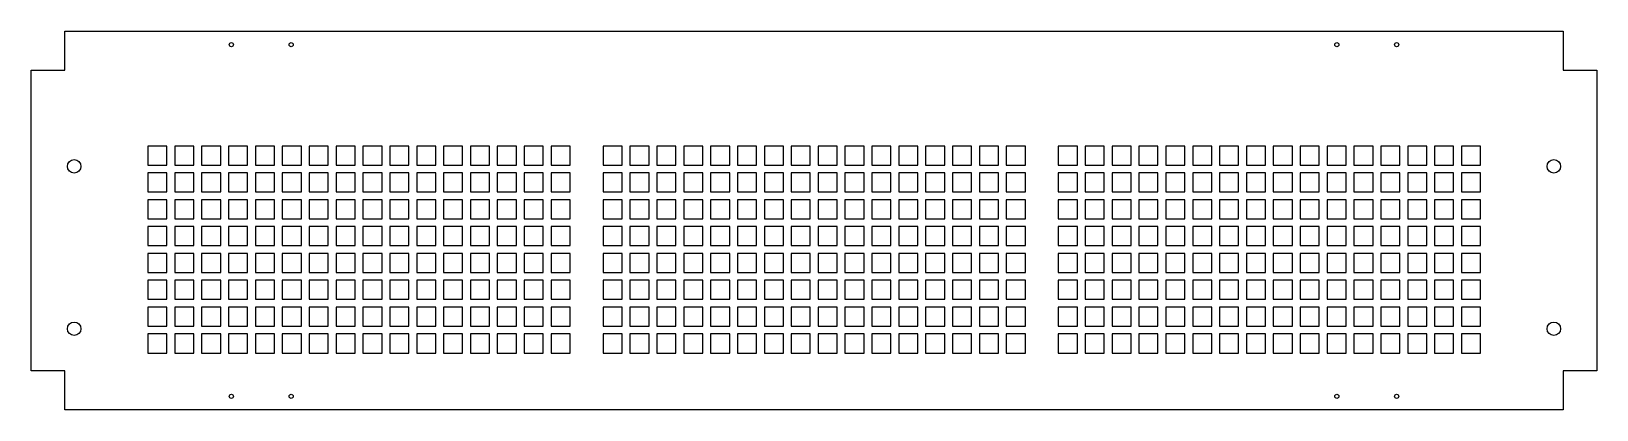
# Model space of a CAD drawing. Header units: inches. Extents: x -18.1 to 18.1, y -4.4 to 4.4.
import ezdxf

# ---------------------------------------------------------------- set-up
doc = ezdxf.new("R2010")
doc.units = ezdxf.units.IN
doc.header["$MEASUREMENT"] = 0

msp = doc.modelspace()

# ---------------------------------------------------------------- linework, layer by layer
at = {"color": 7, "linetype": 'Continuous', "lineweight": 25}
for p, q in [((-17.282, 3.476), (-17.282, 4.369)), ((-17.282, 4.369), (17.282, 4.369)), ((17.282, 4.369), (17.282, 3.476)), ((-18.054, -3.47), (-18.054, 3.47)), ((-18.054, 3.47), (-17.279, 3.47)), ((-17.279, 3.476), (-17.282, 3.476)), ((-17.279, 3.47), (-17.279, 3.476)), ((17.282, 3.476), (17.279, 3.476)), ((17.279, 3.476), (17.279, 3.47)), ((17.279, 3.47), (18.054, 3.47)), ((18.054, 3.47), (18.054, -3.47)), ((-14.925, 1.72), (-15.365, 1.72)), ((-15.365, 1.72), (-15.365, 1.28)), ((-14.925, 1.28), (-14.925, 1.72)), ((-14.305, 1.72), (-14.745, 1.72)), ((-14.745, 1.72), (-14.745, 1.28)), ((-14.305, 1.28), (-14.305, 1.72)), ((-13.685, 1.72), (-14.125, 1.72)), ((-14.125, 1.72), (-14.125, 1.28)), ((-13.685, 1.28), (-13.685, 1.72)), ((-13.065, 1.72), (-13.505, 1.72)), ((-13.505, 1.72), (-13.505, 1.28)), ((-13.065, 1.28), (-13.065, 1.72)), ((-12.445, 1.72), (-12.885, 1.72)), ((-12.885, 1.72), (-12.885, 1.28)), ((-12.445, 1.28), (-12.445, 1.72)), ((-11.825, 1.72), (-12.265, 1.72)), ((-12.265, 1.72), (-12.265, 1.28)), ((-11.825, 1.28), (-11.825, 1.72)), ((-11.205, 1.72), (-11.645, 1.72)), ((-11.645, 1.72), (-11.645, 1.28)), ((-11.205, 1.28), (-11.205, 1.72)), ((-10.585, 1.72), (-11.025, 1.72)), ((-11.025, 1.72), (-11.025, 1.28)), ((-10.585, 1.28), (-10.585, 1.72)), ((-9.965, 1.72), (-10.405, 1.72)), ((-10.405, 1.72), (-10.405, 1.28)), ((-9.965, 1.28), (-9.965, 1.72)), ((-9.345, 1.72), (-9.785, 1.72)), ((-9.785, 1.72), (-9.785, 1.28)), ((-9.345, 1.28), (-9.345, 1.72)), ((-8.725, 1.72), (-9.165, 1.72)), ((-9.165, 1.72), (-9.165, 1.28)), ((-8.725, 1.28), (-8.725, 1.72)), ((-8.105, 1.72), (-8.545, 1.72)), ((-8.545, 1.72), (-8.545, 1.28)), ((-8.105, 1.28), (-8.105, 1.72)), ((-7.485, 1.72), (-7.925, 1.72)), ((-7.925, 1.72), (-7.925, 1.28)), ((-7.485, 1.28), (-7.485, 1.72)), ((-6.865, 1.72), (-7.305, 1.72)), ((-7.305, 1.72), (-7.305, 1.28)), ((-6.865, 1.28), (-6.865, 1.72)), ((-6.245, 1.72), (-6.685, 1.72)), ((-6.685, 1.72), (-6.685, 1.28)), ((-6.245, 1.28), (-6.245, 1.72)), ((-5.625, 1.72), (-6.065, 1.72)), ((-6.065, 1.72), (-6.065, 1.28)), ((-5.625, 1.28), (-5.625, 1.72)), ((-4.425, 1.72), (-4.865, 1.72)), ((-4.865, 1.72), (-4.865, 1.28)), ((-4.425, 1.28), (-4.425, 1.72)), ((-3.805, 1.72), (-4.245, 1.72)), ((-4.245, 1.72), (-4.245, 1.28)), ((-3.805, 1.28), (-3.805, 1.72)), ((-3.185, 1.72), (-3.625, 1.72)), ((-3.625, 1.72), (-3.625, 1.28)), ((-3.185, 1.28), (-3.185, 1.72)), ((-2.565, 1.72), (-3.005, 1.72)), ((-3.005, 1.72), (-3.005, 1.28)), ((-2.565, 1.28), (-2.565, 1.72)), ((-1.945, 1.72), (-2.385, 1.72)), ((-2.385, 1.72), (-2.385, 1.28)), ((-1.945, 1.28), (-1.945, 1.72)), ((-1.325, 1.72), (-1.765, 1.72)), ((-1.765, 1.72), (-1.765, 1.28)), ((-1.325, 1.28), (-1.325, 1.72)), ((-0.705, 1.72), (-1.145, 1.72)), ((-1.145, 1.72), (-1.145, 1.28)), ((-0.705, 1.28), (-0.705, 1.72)), ((-0.085, 1.72), (-0.525, 1.72)), ((-0.525, 1.72), (-0.525, 1.28)), ((-0.085, 1.28), (-0.085, 1.72)), ((0.535, 1.72), (0.095, 1.72)), ((0.095, 1.72), (0.095, 1.28)), ((0.535, 1.28), (0.535, 1.72)), ((1.155, 1.72), (0.715, 1.72)), ((0.715, 1.72), (0.715, 1.28)), ((1.155, 1.28), (1.155, 1.72)), ((1.775, 1.72), (1.335, 1.72)), ((1.335, 1.72), (1.335, 1.28)), ((1.775, 1.28), (1.775, 1.72)), ((2.395, 1.72), (1.955, 1.72)), ((1.955, 1.72), (1.955, 1.28)), ((2.395, 1.28), (2.395, 1.72)), ((3.015, 1.72), (2.575, 1.72)), ((2.575, 1.72), (2.575, 1.28)), ((3.015, 1.28), (3.015, 1.72)), ((3.635, 1.72), (3.195, 1.72)), ((3.195, 1.72), (3.195, 1.28)), ((3.635, 1.28), (3.635, 1.72)), ((4.255, 1.72), (3.815, 1.72)), ((3.815, 1.72), (3.815, 1.28)), ((4.255, 1.28), (4.255, 1.72)), ((4.875, 1.72), (4.435, 1.72)), ((4.435, 1.72), (4.435, 1.28)), ((4.875, 1.28), (4.875, 1.72)), ((6.075, 1.72), (5.635, 1.72)), ((5.635, 1.72), (5.635, 1.28)), ((6.075, 1.28), (6.075, 1.72)), ((6.695, 1.72), (6.255, 1.72)), ((6.255, 1.72), (6.255, 1.28)), ((6.695, 1.28), (6.695, 1.72)), ((7.315, 1.72), (6.875, 1.72)), ((6.875, 1.72), (6.875, 1.28)), ((7.315, 1.28), (7.315, 1.72)), ((7.935, 1.72), (7.495, 1.72)), ((7.495, 1.72), (7.495, 1.28)), ((7.935, 1.28), (7.935, 1.72)), ((8.555, 1.72), (8.115, 1.72)), ((8.115, 1.72), (8.115, 1.28)), ((8.555, 1.28), (8.555, 1.72)), ((9.175, 1.72), (8.735, 1.72)), ((8.735, 1.72), (8.735, 1.28)), ((9.175, 1.28), (9.175, 1.72)), ((9.795, 1.72), (9.355, 1.72)), ((9.355, 1.72), (9.355, 1.28)), ((9.795, 1.28), (9.795, 1.72)), ((10.415, 1.72), (9.975, 1.72)), ((9.975, 1.72), (9.975, 1.28)), ((10.415, 1.28), (10.415, 1.72)), ((11.035, 1.72), (10.595, 1.72)), ((10.595, 1.72), (10.595, 1.28)), ((11.035, 1.28), (11.035, 1.72)), ((11.655, 1.72), (11.215, 1.72)), ((11.215, 1.72), (11.215, 1.28)), ((11.655, 1.28), (11.655, 1.72)), ((12.275, 1.72), (11.835, 1.72)), ((11.835, 1.72), (11.835, 1.28)), ((12.275, 1.28), (12.275, 1.72)), ((12.895, 1.72), (12.455, 1.72)), ((12.455, 1.72), (12.455, 1.28)), ((12.895, 1.28), (12.895, 1.72)), ((13.515, 1.72), (13.075, 1.72)), ((13.075, 1.72), (13.075, 1.28)), ((13.515, 1.28), (13.515, 1.72)), ((14.135, 1.72), (13.695, 1.72)), ((13.695, 1.72), (13.695, 1.28)), ((14.135, 1.28), (14.135, 1.72)), ((14.755, 1.72), (14.315, 1.72)), ((14.315, 1.72), (14.315, 1.28)), ((14.755, 1.28), (14.755, 1.72)), ((15.375, 1.72), (14.935, 1.72)), ((14.935, 1.72), (14.935, 1.28)), ((15.375, 1.28), (15.375, 1.72)), ((-15.365, 1.28), (-14.925, 1.28)), ((-14.925, 1.1), (-15.365, 1.1)), ((-15.365, 1.1), (-15.365, 0.66)), ((-14.925, 0.66), (-14.925, 1.1)), ((-14.745, 1.28), (-14.305, 1.28)), ((-14.305, 1.1), (-14.745, 1.1)), ((-14.745, 1.1), (-14.745, 0.66)), ((-14.305, 0.66), (-14.305, 1.1)), ((-14.125, 1.28), (-13.685, 1.28)), ((-13.685, 1.1), (-14.125, 1.1)), ((-14.125, 1.1), (-14.125, 0.66)), ((-13.685, 0.66), (-13.685, 1.1)), ((-13.505, 1.28), (-13.065, 1.28)), ((-13.065, 1.1), (-13.505, 1.1)), ((-13.505, 1.1), (-13.505, 0.66)), ((-13.065, 0.66), (-13.065, 1.1)), ((-12.885, 1.28), (-12.445, 1.28)), ((-12.445, 1.1), (-12.885, 1.1)), ((-12.885, 1.1), (-12.885, 0.66)), ((-12.445, 0.66), (-12.445, 1.1)), ((-12.265, 1.28), (-11.825, 1.28)), ((-11.825, 1.1), (-12.265, 1.1)), ((-12.265, 1.1), (-12.265, 0.66)), ((-11.825, 0.66), (-11.825, 1.1)), ((-11.645, 1.28), (-11.205, 1.28)), ((-11.205, 1.1), (-11.645, 1.1)), ((-11.645, 1.1), (-11.645, 0.66)), ((-11.205, 0.66), (-11.205, 1.1)), ((-11.025, 1.28), (-10.585, 1.28)), ((-10.585, 1.1), (-11.025, 1.1)), ((-11.025, 1.1), (-11.025, 0.66)), ((-10.585, 0.66), (-10.585, 1.1)), ((-10.405, 1.28), (-9.965, 1.28)), ((-9.965, 1.1), (-10.405, 1.1)), ((-10.405, 1.1), (-10.405, 0.66)), ((-9.965, 0.66), (-9.965, 1.1)), ((-9.785, 1.28), (-9.345, 1.28)), ((-9.345, 1.1), (-9.785, 1.1)), ((-9.785, 1.1), (-9.785, 0.66)), ((-9.345, 0.66), (-9.345, 1.1)), ((-9.165, 1.28), (-8.725, 1.28)), ((-8.725, 1.1), (-9.165, 1.1)), ((-9.165, 1.1), (-9.165, 0.66)), ((-8.725, 0.66), (-8.725, 1.1)), ((-8.545, 1.28), (-8.105, 1.28)), ((-8.105, 1.1), (-8.545, 1.1)), ((-8.545, 1.1), (-8.545, 0.66)), ((-8.105, 0.66), (-8.105, 1.1)), ((-7.925, 1.28), (-7.485, 1.28)), ((-7.485, 1.1), (-7.925, 1.1)), ((-7.925, 1.1), (-7.925, 0.66)), ((-7.485, 0.66), (-7.485, 1.1)), ((-7.305, 1.28), (-6.865, 1.28)), ((-6.865, 1.1), (-7.305, 1.1)), ((-7.305, 1.1), (-7.305, 0.66)), ((-6.865, 0.66), (-6.865, 1.1)), ((-6.685, 1.28), (-6.245, 1.28)), ((-6.245, 1.1), (-6.685, 1.1)), ((-6.685, 1.1), (-6.685, 0.66)), ((-6.245, 0.66), (-6.245, 1.1)), ((-6.065, 1.28), (-5.625, 1.28)), ((-5.625, 1.1), (-6.065, 1.1)), ((-6.065, 1.1), (-6.065, 0.66)), ((-5.625, 0.66), (-5.625, 1.1)), ((-4.865, 1.28), (-4.425, 1.28)), ((-4.425, 1.1), (-4.865, 1.1)), ((-4.865, 1.1), (-4.865, 0.66)), ((-4.425, 0.66), (-4.425, 1.1)), ((-4.245, 1.28), (-3.805, 1.28)), ((-3.805, 1.1), (-4.245, 1.1)), ((-4.245, 1.1), (-4.245, 0.66)), ((-3.805, 0.66), (-3.805, 1.1)), ((-3.625, 1.28), (-3.185, 1.28)), ((-3.185, 1.1), (-3.625, 1.1)), ((-3.625, 1.1), (-3.625, 0.66)), ((-3.185, 0.66), (-3.185, 1.1)), ((-3.005, 1.28), (-2.565, 1.28)), ((-2.565, 1.1), (-3.005, 1.1)), ((-3.005, 1.1), (-3.005, 0.66)), ((-2.565, 0.66), (-2.565, 1.1)), ((-2.385, 1.28), (-1.945, 1.28)), ((-1.945, 1.1), (-2.385, 1.1)), ((-2.385, 1.1), (-2.385, 0.66)), ((-1.945, 0.66), (-1.945, 1.1)), ((-1.765, 1.28), (-1.325, 1.28)), ((-1.325, 1.1), (-1.765, 1.1)), ((-1.765, 1.1), (-1.765, 0.66)), ((-1.325, 0.66), (-1.325, 1.1)), ((-1.145, 1.28), (-0.705, 1.28)), ((-0.705, 1.1), (-1.145, 1.1)), ((-1.145, 1.1), (-1.145, 0.66)), ((-0.705, 0.66), (-0.705, 1.1)), ((-0.525, 1.28), (-0.085, 1.28)), ((-0.085, 1.1), (-0.525, 1.1)), ((-0.525, 1.1), (-0.525, 0.66)), ((-0.085, 0.66), (-0.085, 1.1)), ((0.095, 1.28), (0.535, 1.28)), ((0.535, 1.1), (0.095, 1.1)), ((0.095, 1.1), (0.095, 0.66)), ((0.535, 0.66), (0.535, 1.1)), ((0.715, 1.28), (1.155, 1.28)), ((1.155, 1.1), (0.715, 1.1)), ((0.715, 1.1), (0.715, 0.66)), ((1.155, 0.66), (1.155, 1.1)), ((1.335, 1.28), (1.775, 1.28)), ((1.775, 1.1), (1.335, 1.1)), ((1.335, 1.1), (1.335, 0.66)), ((1.775, 0.66), (1.775, 1.1)), ((1.955, 1.28), (2.395, 1.28)), ((2.395, 1.1), (1.955, 1.1)), ((1.955, 1.1), (1.955, 0.66)), ((2.395, 0.66), (2.395, 1.1)), ((2.575, 1.28), (3.015, 1.28)), ((3.015, 1.1), (2.575, 1.1)), ((2.575, 1.1), (2.575, 0.66)), ((3.015, 0.66), (3.015, 1.1)), ((3.195, 1.28), (3.635, 1.28)), ((3.635, 1.1), (3.195, 1.1)), ((3.195, 1.1), (3.195, 0.66)), ((3.635, 0.66), (3.635, 1.1)), ((3.815, 1.28), (4.255, 1.28)), ((4.255, 1.1), (3.815, 1.1)), ((3.815, 1.1), (3.815, 0.66)), ((4.255, 0.66), (4.255, 1.1)), ((4.435, 1.28), (4.875, 1.28)), ((4.875, 1.1), (4.435, 1.1)), ((4.435, 1.1), (4.435, 0.66)), ((4.875, 0.66), (4.875, 1.1)), ((5.635, 1.28), (6.075, 1.28)), ((6.075, 1.1), (5.635, 1.1)), ((5.635, 1.1), (5.635, 0.66)), ((6.075, 0.66), (6.075, 1.1)), ((6.255, 1.28), (6.695, 1.28)), ((6.695, 1.1), (6.255, 1.1)), ((6.255, 1.1), (6.255, 0.66)), ((6.695, 0.66), (6.695, 1.1)), ((6.875, 1.28), (7.315, 1.28)), ((7.315, 1.1), (6.875, 1.1)), ((6.875, 1.1), (6.875, 0.66)), ((7.315, 0.66), (7.315, 1.1)), ((7.495, 1.28), (7.935, 1.28)), ((7.935, 1.1), (7.495, 1.1)), ((7.495, 1.1), (7.495, 0.66)), ((7.935, 0.66), (7.935, 1.1)), ((8.115, 1.28), (8.555, 1.28)), ((8.555, 1.1), (8.115, 1.1)), ((8.115, 1.1), (8.115, 0.66)), ((8.555, 0.66), (8.555, 1.1)), ((8.735, 1.28), (9.175, 1.28)), ((9.175, 1.1), (8.735, 1.1)), ((8.735, 1.1), (8.735, 0.66)), ((9.175, 0.66), (9.175, 1.1)), ((9.355, 1.28), (9.795, 1.28)), ((9.795, 1.1), (9.355, 1.1)), ((9.355, 1.1), (9.355, 0.66)), ((9.795, 0.66), (9.795, 1.1)), ((9.975, 1.28), (10.415, 1.28)), ((10.415, 1.1), (9.975, 1.1)), ((9.975, 1.1), (9.975, 0.66)), ((10.415, 0.66), (10.415, 1.1)), ((10.595, 1.28), (11.035, 1.28)), ((11.035, 1.1), (10.595, 1.1)), ((10.595, 1.1), (10.595, 0.66)), ((11.035, 0.66), (11.035, 1.1)), ((11.215, 1.28), (11.655, 1.28)), ((11.655, 1.1), (11.215, 1.1)), ((11.215, 1.1), (11.215, 0.66)), ((11.655, 0.66), (11.655, 1.1)), ((11.835, 1.28), (12.275, 1.28)), ((12.275, 1.1), (11.835, 1.1)), ((11.835, 1.1), (11.835, 0.66)), ((12.275, 0.66), (12.275, 1.1)), ((12.455, 1.28), (12.895, 1.28)), ((12.895, 1.1), (12.455, 1.1)), ((12.455, 1.1), (12.455, 0.66)), ((12.895, 0.66), (12.895, 1.1)), ((13.075, 1.28), (13.515, 1.28)), ((13.515, 1.1), (13.075, 1.1)), ((13.075, 1.1), (13.075, 0.66)), ((13.515, 0.66), (13.515, 1.1)), ((13.695, 1.28), (14.135, 1.28)), ((14.135, 1.1), (13.695, 1.1)), ((13.695, 1.1), (13.695, 0.66)), ((14.135, 0.66), (14.135, 1.1)), ((14.315, 1.28), (14.755, 1.28)), ((14.755, 1.1), (14.315, 1.1)), ((14.315, 1.1), (14.315, 0.66)), ((14.755, 0.66), (14.755, 1.1)), ((14.935, 1.28), (15.375, 1.28)), ((15.375, 1.1), (14.935, 1.1)), ((14.935, 1.1), (14.935, 0.66)), ((15.375, 0.66), (15.375, 1.1)), ((-15.365, 0.66), (-14.925, 0.66)), ((-14.925, 0.48), (-15.365, 0.48)), ((-15.365, 0.48), (-15.365, 0.04)), ((-14.925, 0.04), (-14.925, 0.48)), ((-14.745, 0.66), (-14.305, 0.66)), ((-14.305, 0.48), (-14.745, 0.48)), ((-14.745, 0.48), (-14.745, 0.04)), ((-14.305, 0.04), (-14.305, 0.48)), ((-14.125, 0.66), (-13.685, 0.66)), ((-13.685, 0.48), (-14.125, 0.48)), ((-14.125, 0.48), (-14.125, 0.04)), ((-13.685, 0.04), (-13.685, 0.48)), ((-13.505, 0.66), (-13.065, 0.66)), ((-13.065, 0.48), (-13.505, 0.48)), ((-13.505, 0.48), (-13.505, 0.04)), ((-13.065, 0.04), (-13.065, 0.48)), ((-12.885, 0.66), (-12.445, 0.66)), ((-12.445, 0.48), (-12.885, 0.48)), ((-12.885, 0.48), (-12.885, 0.04)), ((-12.445, 0.04), (-12.445, 0.48)), ((-12.265, 0.66), (-11.825, 0.66)), ((-11.825, 0.48), (-12.265, 0.48)), ((-12.265, 0.48), (-12.265, 0.04)), ((-11.825, 0.04), (-11.825, 0.48)), ((-11.645, 0.66), (-11.205, 0.66)), ((-11.205, 0.48), (-11.645, 0.48)), ((-11.645, 0.48), (-11.645, 0.04)), ((-11.205, 0.04), (-11.205, 0.48)), ((-11.025, 0.66), (-10.585, 0.66)), ((-10.585, 0.48), (-11.025, 0.48)), ((-11.025, 0.48), (-11.025, 0.04)), ((-10.585, 0.04), (-10.585, 0.48)), ((-10.405, 0.66), (-9.965, 0.66)), ((-9.965, 0.48), (-10.405, 0.48)), ((-10.405, 0.48), (-10.405, 0.04)), ((-9.965, 0.04), (-9.965, 0.48)), ((-9.785, 0.66), (-9.345, 0.66)), ((-9.345, 0.48), (-9.785, 0.48)), ((-9.785, 0.48), (-9.785, 0.04)), ((-9.345, 0.04), (-9.345, 0.48)), ((-9.165, 0.66), (-8.725, 0.66)), ((-8.725, 0.48), (-9.165, 0.48)), ((-9.165, 0.48), (-9.165, 0.04)), ((-8.725, 0.04), (-8.725, 0.48)), ((-8.545, 0.66), (-8.105, 0.66)), ((-8.105, 0.48), (-8.545, 0.48)), ((-8.545, 0.48), (-8.545, 0.04)), ((-8.105, 0.04), (-8.105, 0.48)), ((-7.925, 0.66), (-7.485, 0.66)), ((-7.485, 0.48), (-7.925, 0.48)), ((-7.925, 0.48), (-7.925, 0.04)), ((-7.485, 0.04), (-7.485, 0.48)), ((-7.305, 0.66), (-6.865, 0.66)), ((-6.865, 0.48), (-7.305, 0.48)), ((-7.305, 0.48), (-7.305, 0.04)), ((-6.865, 0.04), (-6.865, 0.48)), ((-6.685, 0.66), (-6.245, 0.66)), ((-6.245, 0.48), (-6.685, 0.48)), ((-6.685, 0.48), (-6.685, 0.04)), ((-6.245, 0.04), (-6.245, 0.48)), ((-6.065, 0.66), (-5.625, 0.66)), ((-5.625, 0.48), (-6.065, 0.48)), ((-6.065, 0.48), (-6.065, 0.04)), ((-5.625, 0.04), (-5.625, 0.48)), ((-4.865, 0.66), (-4.425, 0.66)), ((-4.425, 0.48), (-4.865, 0.48)), ((-4.865, 0.48), (-4.865, 0.04)), ((-4.425, 0.04), (-4.425, 0.48)), ((-4.245, 0.66), (-3.805, 0.66)), ((-3.805, 0.48), (-4.245, 0.48)), ((-4.245, 0.48), (-4.245, 0.04)), ((-3.805, 0.04), (-3.805, 0.48)), ((-3.625, 0.66), (-3.185, 0.66)), ((-3.185, 0.48), (-3.625, 0.48)), ((-3.625, 0.48), (-3.625, 0.04)), ((-3.185, 0.04), (-3.185, 0.48)), ((-3.005, 0.66), (-2.565, 0.66)), ((-2.565, 0.48), (-3.005, 0.48)), ((-3.005, 0.48), (-3.005, 0.04)), ((-2.565, 0.04), (-2.565, 0.48)), ((-2.385, 0.66), (-1.945, 0.66)), ((-1.945, 0.48), (-2.385, 0.48)), ((-2.385, 0.48), (-2.385, 0.04)), ((-1.945, 0.04), (-1.945, 0.48)), ((-1.765, 0.66), (-1.325, 0.66)), ((-1.325, 0.48), (-1.765, 0.48)), ((-1.765, 0.48), (-1.765, 0.04)), ((-1.325, 0.04), (-1.325, 0.48)), ((-1.145, 0.66), (-0.705, 0.66)), ((-0.705, 0.48), (-1.145, 0.48)), ((-1.145, 0.48), (-1.145, 0.04)), ((-0.705, 0.04), (-0.705, 0.48)), ((-0.525, 0.66), (-0.085, 0.66)), ((-0.085, 0.48), (-0.525, 0.48)), ((-0.525, 0.48), (-0.525, 0.04)), ((-0.085, 0.04), (-0.085, 0.48)), ((0.095, 0.66), (0.535, 0.66)), ((0.535, 0.48), (0.095, 0.48)), ((0.095, 0.48), (0.095, 0.04)), ((0.535, 0.04), (0.535, 0.48)), ((0.715, 0.66), (1.155, 0.66)), ((1.155, 0.48), (0.715, 0.48)), ((0.715, 0.48), (0.715, 0.04)), ((1.155, 0.04), (1.155, 0.48)), ((1.335, 0.66), (1.775, 0.66)), ((1.775, 0.48), (1.335, 0.48)), ((1.335, 0.48), (1.335, 0.04)), ((1.775, 0.04), (1.775, 0.48)), ((1.955, 0.66), (2.395, 0.66)), ((2.395, 0.48), (1.955, 0.48)), ((1.955, 0.48), (1.955, 0.04)), ((2.395, 0.04), (2.395, 0.48)), ((2.575, 0.66), (3.015, 0.66)), ((3.015, 0.48), (2.575, 0.48)), ((2.575, 0.48), (2.575, 0.04)), ((3.015, 0.04), (3.015, 0.48)), ((3.195, 0.66), (3.635, 0.66)), ((3.635, 0.48), (3.195, 0.48)), ((3.195, 0.48), (3.195, 0.04)), ((3.635, 0.04), (3.635, 0.48)), ((3.815, 0.66), (4.255, 0.66)), ((4.255, 0.48), (3.815, 0.48)), ((3.815, 0.48), (3.815, 0.04)), ((4.255, 0.04), (4.255, 0.48)), ((4.435, 0.66), (4.875, 0.66)), ((4.875, 0.48), (4.435, 0.48)), ((4.435, 0.48), (4.435, 0.04)), ((4.875, 0.04), (4.875, 0.48)), ((5.635, 0.66), (6.075, 0.66)), ((6.075, 0.48), (5.635, 0.48)), ((5.635, 0.48), (5.635, 0.04)), ((6.075, 0.04), (6.075, 0.48)), ((6.255, 0.66), (6.695, 0.66)), ((6.695, 0.48), (6.255, 0.48)), ((6.255, 0.48), (6.255, 0.04)), ((6.695, 0.04), (6.695, 0.48)), ((6.875, 0.66), (7.315, 0.66)), ((7.315, 0.48), (6.875, 0.48)), ((6.875, 0.48), (6.875, 0.04)), ((7.315, 0.04), (7.315, 0.48)), ((7.495, 0.66), (7.935, 0.66)), ((7.935, 0.48), (7.495, 0.48)), ((7.495, 0.48), (7.495, 0.04)), ((7.935, 0.04), (7.935, 0.48)), ((8.115, 0.66), (8.555, 0.66)), ((8.555, 0.48), (8.115, 0.48)), ((8.115, 0.48), (8.115, 0.04)), ((8.555, 0.04), (8.555, 0.48)), ((8.735, 0.66), (9.175, 0.66)), ((9.175, 0.48), (8.735, 0.48)), ((8.735, 0.48), (8.735, 0.04)), ((9.175, 0.04), (9.175, 0.48)), ((9.355, 0.66), (9.795, 0.66)), ((9.795, 0.48), (9.355, 0.48)), ((9.355, 0.48), (9.355, 0.04)), ((9.795, 0.04), (9.795, 0.48)), ((9.975, 0.66), (10.415, 0.66)), ((10.415, 0.48), (9.975, 0.48)), ((9.975, 0.48), (9.975, 0.04)), ((10.415, 0.04), (10.415, 0.48)), ((10.595, 0.66), (11.035, 0.66)), ((11.035, 0.48), (10.595, 0.48)), ((10.595, 0.48), (10.595, 0.04)), ((11.035, 0.04), (11.035, 0.48)), ((11.215, 0.66), (11.655, 0.66)), ((11.655, 0.48), (11.215, 0.48)), ((11.215, 0.48), (11.215, 0.04)), ((11.655, 0.04), (11.655, 0.48)), ((11.835, 0.66), (12.275, 0.66)), ((12.275, 0.48), (11.835, 0.48)), ((11.835, 0.48), (11.835, 0.04)), ((12.275, 0.04), (12.275, 0.48)), ((12.455, 0.66), (12.895, 0.66)), ((12.895, 0.48), (12.455, 0.48)), ((12.455, 0.48), (12.455, 0.04)), ((12.895, 0.04), (12.895, 0.48)), ((13.075, 0.66), (13.515, 0.66)), ((13.515, 0.48), (13.075, 0.48)), ((13.075, 0.48), (13.075, 0.04)), ((13.515, 0.04), (13.515, 0.48)), ((13.695, 0.66), (14.135, 0.66)), ((14.135, 0.48), (13.695, 0.48)), ((13.695, 0.48), (13.695, 0.04)), ((14.135, 0.04), (14.135, 0.48)), ((14.315, 0.66), (14.755, 0.66)), ((14.755, 0.48), (14.315, 0.48)), ((14.315, 0.48), (14.315, 0.04)), ((14.755, 0.04), (14.755, 0.48)), ((14.935, 0.66), (15.375, 0.66)), ((15.375, 0.48), (14.935, 0.48)), ((14.935, 0.48), (14.935, 0.04)), ((15.375, 0.04), (15.375, 0.48)), ((-15.365, 0.04), (-14.925, 0.04)), ((-14.745, 0.04), (-14.305, 0.04)), ((-14.125, 0.04), (-13.685, 0.04)), ((-13.505, 0.04), (-13.065, 0.04)), ((-12.885, 0.04), (-12.445, 0.04)), ((-12.265, 0.04), (-11.825, 0.04)), ((-11.645, 0.04), (-11.205, 0.04)), ((-11.025, 0.04), (-10.585, 0.04)), ((-10.405, 0.04), (-9.965, 0.04)), ((-9.785, 0.04), (-9.345, 0.04)), ((-9.165, 0.04), (-8.725, 0.04)), ((-8.545, 0.04), (-8.105, 0.04)), ((-7.925, 0.04), (-7.485, 0.04)), ((-7.305, 0.04), (-6.865, 0.04)), ((-6.685, 0.04), (-6.245, 0.04)), ((-6.065, 0.04), (-5.625, 0.04)), ((-4.865, 0.04), (-4.425, 0.04)), ((-4.245, 0.04), (-3.805, 0.04)), ((-3.625, 0.04), (-3.185, 0.04)), ((-3.005, 0.04), (-2.565, 0.04)), ((-2.385, 0.04), (-1.945, 0.04)), ((-1.765, 0.04), (-1.325, 0.04)), ((-1.145, 0.04), (-0.705, 0.04)), ((-0.525, 0.04), (-0.085, 0.04)), ((0.095, 0.04), (0.535, 0.04)), ((0.715, 0.04), (1.155, 0.04)), ((1.335, 0.04), (1.775, 0.04)), ((1.955, 0.04), (2.395, 0.04)), ((2.575, 0.04), (3.015, 0.04)), ((3.195, 0.04), (3.635, 0.04)), ((3.815, 0.04), (4.255, 0.04)), ((4.435, 0.04), (4.875, 0.04)), ((5.635, 0.04), (6.075, 0.04)), ((6.255, 0.04), (6.695, 0.04)), ((6.875, 0.04), (7.315, 0.04)), ((7.495, 0.04), (7.935, 0.04)), ((8.115, 0.04), (8.555, 0.04)), ((8.735, 0.04), (9.175, 0.04)), ((9.355, 0.04), (9.795, 0.04)), ((9.975, 0.04), (10.415, 0.04)), ((10.595, 0.04), (11.035, 0.04)), ((11.215, 0.04), (11.655, 0.04)), ((11.835, 0.04), (12.275, 0.04)), ((12.455, 0.04), (12.895, 0.04)), ((13.075, 0.04), (13.515, 0.04)), ((13.695, 0.04), (14.135, 0.04)), ((14.315, 0.04), (14.755, 0.04)), ((14.935, 0.04), (15.375, 0.04)), ((-14.925, -0.14), (-15.365, -0.14)), ((-15.365, -0.14), (-15.365, -0.58)), ((-14.925, -0.58), (-14.925, -0.14)), ((-14.305, -0.14), (-14.745, -0.14)), ((-14.745, -0.14), (-14.745, -0.58)), ((-14.305, -0.58), (-14.305, -0.14)), ((-13.685, -0.14), (-14.125, -0.14)), ((-14.125, -0.14), (-14.125, -0.58)), ((-13.685, -0.58), (-13.685, -0.14)), ((-13.065, -0.14), (-13.505, -0.14)), ((-13.505, -0.14), (-13.505, -0.58)), ((-13.065, -0.58), (-13.065, -0.14)), ((-12.445, -0.14), (-12.885, -0.14)), ((-12.885, -0.14), (-12.885, -0.58)), ((-12.445, -0.58), (-12.445, -0.14)), ((-11.825, -0.14), (-12.265, -0.14)), ((-12.265, -0.14), (-12.265, -0.58)), ((-11.825, -0.58), (-11.825, -0.14)), ((-11.205, -0.14), (-11.645, -0.14)), ((-11.645, -0.14), (-11.645, -0.58)), ((-11.205, -0.58), (-11.205, -0.14)), ((-10.585, -0.14), (-11.025, -0.14)), ((-11.025, -0.14), (-11.025, -0.58)), ((-10.585, -0.58), (-10.585, -0.14)), ((-9.965, -0.14), (-10.405, -0.14)), ((-10.405, -0.14), (-10.405, -0.58)), ((-9.965, -0.58), (-9.965, -0.14)), ((-9.345, -0.14), (-9.785, -0.14)), ((-9.785, -0.14), (-9.785, -0.58)), ((-9.345, -0.58), (-9.345, -0.14)), ((-8.725, -0.14), (-9.165, -0.14)), ((-9.165, -0.14), (-9.165, -0.58)), ((-8.725, -0.58), (-8.725, -0.14)), ((-8.105, -0.14), (-8.545, -0.14)), ((-8.545, -0.14), (-8.545, -0.58)), ((-8.105, -0.58), (-8.105, -0.14)), ((-7.485, -0.14), (-7.925, -0.14)), ((-7.925, -0.14), (-7.925, -0.58)), ((-7.485, -0.58), (-7.485, -0.14)), ((-6.865, -0.14), (-7.305, -0.14)), ((-7.305, -0.14), (-7.305, -0.58)), ((-6.865, -0.58), (-6.865, -0.14)), ((-6.245, -0.14), (-6.685, -0.14)), ((-6.685, -0.14), (-6.685, -0.58)), ((-6.245, -0.58), (-6.245, -0.14)), ((-5.625, -0.14), (-6.065, -0.14)), ((-6.065, -0.14), (-6.065, -0.58)), ((-5.625, -0.58), (-5.625, -0.14)), ((-4.425, -0.14), (-4.865, -0.14)), ((-4.865, -0.14), (-4.865, -0.58)), ((-4.425, -0.58), (-4.425, -0.14)), ((-3.805, -0.14), (-4.245, -0.14)), ((-4.245, -0.14), (-4.245, -0.58)), ((-3.805, -0.58), (-3.805, -0.14)), ((-3.185, -0.14), (-3.625, -0.14)), ((-3.625, -0.14), (-3.625, -0.58)), ((-3.185, -0.58), (-3.185, -0.14)), ((-2.565, -0.14), (-3.005, -0.14)), ((-3.005, -0.14), (-3.005, -0.58)), ((-2.565, -0.58), (-2.565, -0.14)), ((-1.945, -0.14), (-2.385, -0.14)), ((-2.385, -0.14), (-2.385, -0.58)), ((-1.945, -0.58), (-1.945, -0.14)), ((-1.325, -0.14), (-1.765, -0.14)), ((-1.765, -0.14), (-1.765, -0.58)), ((-1.325, -0.58), (-1.325, -0.14)), ((-0.705, -0.14), (-1.145, -0.14)), ((-1.145, -0.14), (-1.145, -0.58)), ((-0.705, -0.58), (-0.705, -0.14)), ((-0.085, -0.14), (-0.525, -0.14)), ((-0.525, -0.14), (-0.525, -0.58)), ((-0.085, -0.58), (-0.085, -0.14)), ((0.535, -0.14), (0.095, -0.14)), ((0.095, -0.14), (0.095, -0.58)), ((0.535, -0.58), (0.535, -0.14)), ((1.155, -0.14), (0.715, -0.14)), ((0.715, -0.14), (0.715, -0.58)), ((1.155, -0.58), (1.155, -0.14)), ((1.775, -0.14), (1.335, -0.14)), ((1.335, -0.14), (1.335, -0.58)), ((1.775, -0.58), (1.775, -0.14)), ((2.395, -0.14), (1.955, -0.14)), ((1.955, -0.14), (1.955, -0.58)), ((2.395, -0.58), (2.395, -0.14)), ((3.015, -0.14), (2.575, -0.14)), ((2.575, -0.14), (2.575, -0.58)), ((3.015, -0.58), (3.015, -0.14)), ((3.635, -0.14), (3.195, -0.14)), ((3.195, -0.14), (3.195, -0.58)), ((3.635, -0.58), (3.635, -0.14)), ((4.255, -0.14), (3.815, -0.14)), ((3.815, -0.14), (3.815, -0.58)), ((4.255, -0.58), (4.255, -0.14)), ((4.875, -0.14), (4.435, -0.14)), ((4.435, -0.14), (4.435, -0.58)), ((4.875, -0.58), (4.875, -0.14)), ((6.075, -0.14), (5.635, -0.14)), ((5.635, -0.14), (5.635, -0.58)), ((6.075, -0.58), (6.075, -0.14)), ((6.695, -0.14), (6.255, -0.14)), ((6.255, -0.14), (6.255, -0.58)), ((6.695, -0.58), (6.695, -0.14)), ((7.315, -0.14), (6.875, -0.14)), ((6.875, -0.14), (6.875, -0.58)), ((7.315, -0.58), (7.315, -0.14)), ((7.935, -0.14), (7.495, -0.14)), ((7.495, -0.14), (7.495, -0.58)), ((7.935, -0.58), (7.935, -0.14)), ((8.555, -0.14), (8.115, -0.14)), ((8.115, -0.14), (8.115, -0.58)), ((8.555, -0.58), (8.555, -0.14)), ((9.175, -0.14), (8.735, -0.14)), ((8.735, -0.14), (8.735, -0.58)), ((9.175, -0.58), (9.175, -0.14)), ((9.795, -0.14), (9.355, -0.14)), ((9.355, -0.14), (9.355, -0.58)), ((9.795, -0.58), (9.795, -0.14)), ((10.415, -0.14), (9.975, -0.14)), ((9.975, -0.14), (9.975, -0.58)), ((10.415, -0.58), (10.415, -0.14)), ((11.035, -0.14), (10.595, -0.14)), ((10.595, -0.14), (10.595, -0.58)), ((11.035, -0.58), (11.035, -0.14)), ((11.655, -0.14), (11.215, -0.14)), ((11.215, -0.14), (11.215, -0.58)), ((11.655, -0.58), (11.655, -0.14)), ((12.275, -0.14), (11.835, -0.14)), ((11.835, -0.14), (11.835, -0.58)), ((12.275, -0.58), (12.275, -0.14)), ((12.895, -0.14), (12.455, -0.14)), ((12.455, -0.14), (12.455, -0.58)), ((12.895, -0.58), (12.895, -0.14)), ((13.515, -0.14), (13.075, -0.14)), ((13.075, -0.14), (13.075, -0.58)), ((13.515, -0.58), (13.515, -0.14)), ((14.135, -0.14), (13.695, -0.14)), ((13.695, -0.14), (13.695, -0.58)), ((14.135, -0.58), (14.135, -0.14)), ((14.755, -0.14), (14.315, -0.14)), ((14.315, -0.14), (14.315, -0.58)), ((14.755, -0.58), (14.755, -0.14)), ((15.375, -0.14), (14.935, -0.14)), ((14.935, -0.14), (14.935, -0.58)), ((15.375, -0.58), (15.375, -0.14)), ((-15.365, -0.58), (-14.925, -0.58)), ((-14.745, -0.58), (-14.305, -0.58)), ((-14.125, -0.58), (-13.685, -0.58)), ((-13.505, -0.58), (-13.065, -0.58)), ((-12.885, -0.58), (-12.445, -0.58)), ((-12.265, -0.58), (-11.825, -0.58)), ((-11.645, -0.58), (-11.205, -0.58)), ((-11.025, -0.58), (-10.585, -0.58)), ((-10.405, -0.58), (-9.965, -0.58)), ((-9.785, -0.58), (-9.345, -0.58)), ((-9.165, -0.58), (-8.725, -0.58)), ((-8.545, -0.58), (-8.105, -0.58)), ((-7.925, -0.58), (-7.485, -0.58)), ((-7.305, -0.58), (-6.865, -0.58)), ((-6.685, -0.58), (-6.245, -0.58)), ((-6.065, -0.58), (-5.625, -0.58)), ((-4.865, -0.58), (-4.425, -0.58)), ((-4.245, -0.58), (-3.805, -0.58)), ((-3.625, -0.58), (-3.185, -0.58)), ((-3.005, -0.58), (-2.565, -0.58)), ((-2.385, -0.58), (-1.945, -0.58)), ((-1.765, -0.58), (-1.325, -0.58)), ((-1.145, -0.58), (-0.705, -0.58)), ((-0.525, -0.58), (-0.085, -0.58)), ((0.095, -0.58), (0.535, -0.58)), ((0.715, -0.58), (1.155, -0.58)), ((1.335, -0.58), (1.775, -0.58)), ((1.955, -0.58), (2.395, -0.58)), ((2.575, -0.58), (3.015, -0.58)), ((3.195, -0.58), (3.635, -0.58)), ((3.815, -0.58), (4.255, -0.58)), ((4.435, -0.58), (4.875, -0.58)), ((5.635, -0.58), (6.075, -0.58)), ((6.255, -0.58), (6.695, -0.58)), ((6.875, -0.58), (7.315, -0.58)), ((7.495, -0.58), (7.935, -0.58)), ((8.115, -0.58), (8.555, -0.58)), ((8.735, -0.58), (9.175, -0.58)), ((9.355, -0.58), (9.795, -0.58)), ((9.975, -0.58), (10.415, -0.58)), ((10.595, -0.58), (11.035, -0.58)), ((11.215, -0.58), (11.655, -0.58)), ((11.835, -0.58), (12.275, -0.58)), ((12.455, -0.58), (12.895, -0.58)), ((13.075, -0.58), (13.515, -0.58)), ((13.695, -0.58), (14.135, -0.58)), ((14.315, -0.58), (14.755, -0.58)), ((14.935, -0.58), (15.375, -0.58)), ((-14.925, -0.76), (-15.365, -0.76)), ((-15.365, -0.76), (-15.365, -1.2)), ((-14.925, -1.2), (-14.925, -0.76)), ((-14.305, -0.76), (-14.745, -0.76)), ((-14.745, -0.76), (-14.745, -1.2)), ((-14.305, -1.2), (-14.305, -0.76)), ((-13.685, -0.76), (-14.125, -0.76)), ((-14.125, -0.76), (-14.125, -1.2)), ((-13.685, -1.2), (-13.685, -0.76)), ((-13.065, -0.76), (-13.505, -0.76)), ((-13.505, -0.76), (-13.505, -1.2)), ((-13.065, -1.2), (-13.065, -0.76)), ((-12.445, -0.76), (-12.885, -0.76)), ((-12.885, -0.76), (-12.885, -1.2)), ((-12.445, -1.2), (-12.445, -0.76)), ((-11.825, -0.76), (-12.265, -0.76)), ((-12.265, -0.76), (-12.265, -1.2)), ((-11.825, -1.2), (-11.825, -0.76)), ((-11.205, -0.76), (-11.645, -0.76)), ((-11.645, -0.76), (-11.645, -1.2)), ((-11.205, -1.2), (-11.205, -0.76)), ((-10.585, -0.76), (-11.025, -0.76)), ((-11.025, -0.76), (-11.025, -1.2)), ((-10.585, -1.2), (-10.585, -0.76)), ((-9.965, -0.76), (-10.405, -0.76)), ((-10.405, -0.76), (-10.405, -1.2)), ((-9.965, -1.2), (-9.965, -0.76)), ((-9.345, -0.76), (-9.785, -0.76)), ((-9.785, -0.76), (-9.785, -1.2)), ((-9.345, -1.2), (-9.345, -0.76)), ((-8.725, -0.76), (-9.165, -0.76)), ((-9.165, -0.76), (-9.165, -1.2)), ((-8.725, -1.2), (-8.725, -0.76)), ((-8.105, -0.76), (-8.545, -0.76)), ((-8.545, -0.76), (-8.545, -1.2)), ((-8.105, -1.2), (-8.105, -0.76)), ((-7.485, -0.76), (-7.925, -0.76)), ((-7.925, -0.76), (-7.925, -1.2)), ((-7.485, -1.2), (-7.485, -0.76)), ((-6.865, -0.76), (-7.305, -0.76)), ((-7.305, -0.76), (-7.305, -1.2)), ((-6.865, -1.2), (-6.865, -0.76)), ((-6.245, -0.76), (-6.685, -0.76)), ((-6.685, -0.76), (-6.685, -1.2)), ((-6.245, -1.2), (-6.245, -0.76)), ((-5.625, -0.76), (-6.065, -0.76)), ((-6.065, -0.76), (-6.065, -1.2)), ((-5.625, -1.2), (-5.625, -0.76)), ((-4.425, -0.76), (-4.865, -0.76)), ((-4.865, -0.76), (-4.865, -1.2)), ((-4.425, -1.2), (-4.425, -0.76)), ((-3.805, -0.76), (-4.245, -0.76)), ((-4.245, -0.76), (-4.245, -1.2)), ((-3.805, -1.2), (-3.805, -0.76)), ((-3.185, -0.76), (-3.625, -0.76)), ((-3.625, -0.76), (-3.625, -1.2)), ((-3.185, -1.2), (-3.185, -0.76)), ((-2.565, -0.76), (-3.005, -0.76)), ((-3.005, -0.76), (-3.005, -1.2)), ((-2.565, -1.2), (-2.565, -0.76)), ((-1.945, -0.76), (-2.385, -0.76)), ((-2.385, -0.76), (-2.385, -1.2)), ((-1.945, -1.2), (-1.945, -0.76)), ((-1.325, -0.76), (-1.765, -0.76)), ((-1.765, -0.76), (-1.765, -1.2)), ((-1.325, -1.2), (-1.325, -0.76)), ((-0.705, -0.76), (-1.145, -0.76)), ((-1.145, -0.76), (-1.145, -1.2)), ((-0.705, -1.2), (-0.705, -0.76)), ((-0.085, -0.76), (-0.525, -0.76)), ((-0.525, -0.76), (-0.525, -1.2)), ((-0.085, -1.2), (-0.085, -0.76)), ((0.535, -0.76), (0.095, -0.76)), ((0.095, -0.76), (0.095, -1.2)), ((0.535, -1.2), (0.535, -0.76)), ((1.155, -0.76), (0.715, -0.76)), ((0.715, -0.76), (0.715, -1.2)), ((1.155, -1.2), (1.155, -0.76)), ((1.775, -0.76), (1.335, -0.76)), ((1.335, -0.76), (1.335, -1.2)), ((1.775, -1.2), (1.775, -0.76)), ((2.395, -0.76), (1.955, -0.76)), ((1.955, -0.76), (1.955, -1.2)), ((2.395, -1.2), (2.395, -0.76)), ((3.015, -0.76), (2.575, -0.76)), ((2.575, -0.76), (2.575, -1.2)), ((3.015, -1.2), (3.015, -0.76)), ((3.635, -0.76), (3.195, -0.76)), ((3.195, -0.76), (3.195, -1.2)), ((3.635, -1.2), (3.635, -0.76)), ((4.255, -0.76), (3.815, -0.76)), ((3.815, -0.76), (3.815, -1.2)), ((4.255, -1.2), (4.255, -0.76)), ((4.875, -0.76), (4.435, -0.76)), ((4.435, -0.76), (4.435, -1.2)), ((4.875, -1.2), (4.875, -0.76)), ((6.075, -0.76), (5.635, -0.76)), ((5.635, -0.76), (5.635, -1.2)), ((6.075, -1.2), (6.075, -0.76)), ((6.695, -0.76), (6.255, -0.76)), ((6.255, -0.76), (6.255, -1.2)), ((6.695, -1.2), (6.695, -0.76)), ((7.315, -0.76), (6.875, -0.76)), ((6.875, -0.76), (6.875, -1.2)), ((7.315, -1.2), (7.315, -0.76)), ((7.935, -0.76), (7.495, -0.76)), ((7.495, -0.76), (7.495, -1.2)), ((7.935, -1.2), (7.935, -0.76)), ((8.555, -0.76), (8.115, -0.76)), ((8.115, -0.76), (8.115, -1.2)), ((8.555, -1.2), (8.555, -0.76)), ((9.175, -0.76), (8.735, -0.76)), ((8.735, -0.76), (8.735, -1.2)), ((9.175, -1.2), (9.175, -0.76)), ((9.795, -0.76), (9.355, -0.76)), ((9.355, -0.76), (9.355, -1.2)), ((9.795, -1.2), (9.795, -0.76)), ((10.415, -0.76), (9.975, -0.76)), ((9.975, -0.76), (9.975, -1.2)), ((10.415, -1.2), (10.415, -0.76)), ((11.035, -0.76), (10.595, -0.76)), ((10.595, -0.76), (10.595, -1.2)), ((11.035, -1.2), (11.035, -0.76)), ((11.655, -0.76), (11.215, -0.76)), ((11.215, -0.76), (11.215, -1.2)), ((11.655, -1.2), (11.655, -0.76)), ((12.275, -0.76), (11.835, -0.76)), ((11.835, -0.76), (11.835, -1.2)), ((12.275, -1.2), (12.275, -0.76)), ((12.895, -0.76), (12.455, -0.76)), ((12.455, -0.76), (12.455, -1.2)), ((12.895, -1.2), (12.895, -0.76)), ((13.515, -0.76), (13.075, -0.76)), ((13.075, -0.76), (13.075, -1.2)), ((13.515, -1.2), (13.515, -0.76)), ((14.135, -0.76), (13.695, -0.76)), ((13.695, -0.76), (13.695, -1.2)), ((14.135, -1.2), (14.135, -0.76)), ((14.755, -0.76), (14.315, -0.76)), ((14.315, -0.76), (14.315, -1.2)), ((14.755, -1.2), (14.755, -0.76)), ((15.375, -0.76), (14.935, -0.76)), ((14.935, -0.76), (14.935, -1.2)), ((15.375, -1.2), (15.375, -0.76)), ((-15.365, -1.2), (-14.925, -1.2)), ((-14.925, -1.38), (-15.365, -1.38)), ((-15.365, -1.38), (-15.365, -1.82)), ((-14.925, -1.82), (-14.925, -1.38)), ((-14.745, -1.2), (-14.305, -1.2)), ((-14.305, -1.38), (-14.745, -1.38)), ((-14.745, -1.38), (-14.745, -1.82)), ((-14.305, -1.82), (-14.305, -1.38)), ((-14.125, -1.2), (-13.685, -1.2)), ((-13.685, -1.38), (-14.125, -1.38)), ((-14.125, -1.38), (-14.125, -1.82)), ((-13.685, -1.82), (-13.685, -1.38)), ((-13.505, -1.2), (-13.065, -1.2)), ((-13.065, -1.38), (-13.505, -1.38)), ((-13.505, -1.38), (-13.505, -1.82)), ((-13.065, -1.82), (-13.065, -1.38)), ((-12.885, -1.2), (-12.445, -1.2)), ((-12.445, -1.38), (-12.885, -1.38)), ((-12.885, -1.38), (-12.885, -1.82)), ((-12.445, -1.82), (-12.445, -1.38)), ((-12.265, -1.2), (-11.825, -1.2)), ((-11.825, -1.38), (-12.265, -1.38)), ((-12.265, -1.38), (-12.265, -1.82)), ((-11.825, -1.82), (-11.825, -1.38)), ((-11.645, -1.2), (-11.205, -1.2)), ((-11.205, -1.38), (-11.645, -1.38)), ((-11.645, -1.38), (-11.645, -1.82)), ((-11.205, -1.82), (-11.205, -1.38)), ((-11.025, -1.2), (-10.585, -1.2)), ((-10.585, -1.38), (-11.025, -1.38)), ((-11.025, -1.38), (-11.025, -1.82)), ((-10.585, -1.82), (-10.585, -1.38)), ((-10.405, -1.2), (-9.965, -1.2)), ((-9.965, -1.38), (-10.405, -1.38)), ((-10.405, -1.38), (-10.405, -1.82)), ((-9.965, -1.82), (-9.965, -1.38)), ((-9.785, -1.2), (-9.345, -1.2)), ((-9.345, -1.38), (-9.785, -1.38)), ((-9.785, -1.38), (-9.785, -1.82)), ((-9.345, -1.82), (-9.345, -1.38)), ((-9.165, -1.2), (-8.725, -1.2)), ((-8.725, -1.38), (-9.165, -1.38)), ((-9.165, -1.38), (-9.165, -1.82)), ((-8.725, -1.82), (-8.725, -1.38)), ((-8.545, -1.2), (-8.105, -1.2)), ((-8.105, -1.38), (-8.545, -1.38)), ((-8.545, -1.38), (-8.545, -1.82)), ((-8.105, -1.82), (-8.105, -1.38)), ((-7.925, -1.2), (-7.485, -1.2)), ((-7.485, -1.38), (-7.925, -1.38)), ((-7.925, -1.38), (-7.925, -1.82)), ((-7.485, -1.82), (-7.485, -1.38)), ((-7.305, -1.2), (-6.865, -1.2)), ((-6.865, -1.38), (-7.305, -1.38)), ((-7.305, -1.38), (-7.305, -1.82)), ((-6.865, -1.82), (-6.865, -1.38)), ((-6.685, -1.2), (-6.245, -1.2)), ((-6.245, -1.38), (-6.685, -1.38)), ((-6.685, -1.38), (-6.685, -1.82)), ((-6.245, -1.82), (-6.245, -1.38)), ((-6.065, -1.2), (-5.625, -1.2)), ((-5.625, -1.38), (-6.065, -1.38)), ((-6.065, -1.38), (-6.065, -1.82)), ((-5.625, -1.82), (-5.625, -1.38)), ((-4.865, -1.2), (-4.425, -1.2)), ((-4.425, -1.38), (-4.865, -1.38)), ((-4.865, -1.38), (-4.865, -1.82)), ((-4.425, -1.82), (-4.425, -1.38)), ((-4.245, -1.2), (-3.805, -1.2)), ((-3.805, -1.38), (-4.245, -1.38)), ((-4.245, -1.38), (-4.245, -1.82)), ((-3.805, -1.82), (-3.805, -1.38)), ((-3.625, -1.2), (-3.185, -1.2)), ((-3.185, -1.38), (-3.625, -1.38)), ((-3.625, -1.38), (-3.625, -1.82)), ((-3.185, -1.82), (-3.185, -1.38)), ((-3.005, -1.2), (-2.565, -1.2)), ((-2.565, -1.38), (-3.005, -1.38)), ((-3.005, -1.38), (-3.005, -1.82)), ((-2.565, -1.82), (-2.565, -1.38)), ((-2.385, -1.2), (-1.945, -1.2)), ((-1.945, -1.38), (-2.385, -1.38)), ((-2.385, -1.38), (-2.385, -1.82)), ((-1.945, -1.82), (-1.945, -1.38)), ((-1.765, -1.2), (-1.325, -1.2)), ((-1.325, -1.38), (-1.765, -1.38)), ((-1.765, -1.38), (-1.765, -1.82)), ((-1.325, -1.82), (-1.325, -1.38)), ((-1.145, -1.2), (-0.705, -1.2)), ((-0.705, -1.38), (-1.145, -1.38)), ((-1.145, -1.38), (-1.145, -1.82)), ((-0.705, -1.82), (-0.705, -1.38)), ((-0.525, -1.2), (-0.085, -1.2)), ((-0.085, -1.38), (-0.525, -1.38)), ((-0.525, -1.38), (-0.525, -1.82)), ((-0.085, -1.82), (-0.085, -1.38)), ((0.095, -1.2), (0.535, -1.2)), ((0.535, -1.38), (0.095, -1.38)), ((0.095, -1.38), (0.095, -1.82)), ((0.535, -1.82), (0.535, -1.38)), ((0.715, -1.2), (1.155, -1.2)), ((1.155, -1.38), (0.715, -1.38)), ((0.715, -1.38), (0.715, -1.82)), ((1.155, -1.82), (1.155, -1.38)), ((1.335, -1.2), (1.775, -1.2)), ((1.775, -1.38), (1.335, -1.38)), ((1.335, -1.38), (1.335, -1.82)), ((1.775, -1.82), (1.775, -1.38)), ((1.955, -1.2), (2.395, -1.2)), ((2.395, -1.38), (1.955, -1.38)), ((1.955, -1.38), (1.955, -1.82)), ((2.395, -1.82), (2.395, -1.38)), ((2.575, -1.2), (3.015, -1.2)), ((3.015, -1.38), (2.575, -1.38)), ((2.575, -1.38), (2.575, -1.82)), ((3.015, -1.82), (3.015, -1.38)), ((3.195, -1.2), (3.635, -1.2)), ((3.635, -1.38), (3.195, -1.38)), ((3.195, -1.38), (3.195, -1.82)), ((3.635, -1.82), (3.635, -1.38)), ((3.815, -1.2), (4.255, -1.2)), ((4.255, -1.38), (3.815, -1.38)), ((3.815, -1.38), (3.815, -1.82)), ((4.255, -1.82), (4.255, -1.38)), ((4.435, -1.2), (4.875, -1.2)), ((4.875, -1.38), (4.435, -1.38)), ((4.435, -1.38), (4.435, -1.82)), ((4.875, -1.82), (4.875, -1.38)), ((5.635, -1.2), (6.075, -1.2)), ((6.075, -1.38), (5.635, -1.38)), ((5.635, -1.38), (5.635, -1.82)), ((6.075, -1.82), (6.075, -1.38)), ((6.255, -1.2), (6.695, -1.2)), ((6.695, -1.38), (6.255, -1.38)), ((6.255, -1.38), (6.255, -1.82)), ((6.695, -1.82), (6.695, -1.38)), ((6.875, -1.2), (7.315, -1.2)), ((7.315, -1.38), (6.875, -1.38)), ((6.875, -1.38), (6.875, -1.82)), ((7.315, -1.82), (7.315, -1.38)), ((7.495, -1.2), (7.935, -1.2)), ((7.935, -1.38), (7.495, -1.38)), ((7.495, -1.38), (7.495, -1.82)), ((7.935, -1.82), (7.935, -1.38)), ((8.115, -1.2), (8.555, -1.2)), ((8.555, -1.38), (8.115, -1.38)), ((8.115, -1.38), (8.115, -1.82)), ((8.555, -1.82), (8.555, -1.38)), ((8.735, -1.2), (9.175, -1.2)), ((9.175, -1.38), (8.735, -1.38)), ((8.735, -1.38), (8.735, -1.82)), ((9.175, -1.82), (9.175, -1.38)), ((9.355, -1.2), (9.795, -1.2)), ((9.795, -1.38), (9.355, -1.38)), ((9.355, -1.38), (9.355, -1.82)), ((9.795, -1.82), (9.795, -1.38)), ((9.975, -1.2), (10.415, -1.2)), ((10.415, -1.38), (9.975, -1.38)), ((9.975, -1.38), (9.975, -1.82)), ((10.415, -1.82), (10.415, -1.38)), ((10.595, -1.2), (11.035, -1.2)), ((11.035, -1.38), (10.595, -1.38)), ((10.595, -1.38), (10.595, -1.82)), ((11.035, -1.82), (11.035, -1.38)), ((11.215, -1.2), (11.655, -1.2)), ((11.655, -1.38), (11.215, -1.38)), ((11.215, -1.38), (11.215, -1.82)), ((11.655, -1.82), (11.655, -1.38)), ((11.835, -1.2), (12.275, -1.2)), ((12.275, -1.38), (11.835, -1.38)), ((11.835, -1.38), (11.835, -1.82)), ((12.275, -1.82), (12.275, -1.38)), ((12.455, -1.2), (12.895, -1.2)), ((12.895, -1.38), (12.455, -1.38)), ((12.455, -1.38), (12.455, -1.82)), ((12.895, -1.82), (12.895, -1.38)), ((13.075, -1.2), (13.515, -1.2)), ((13.515, -1.38), (13.075, -1.38)), ((13.075, -1.38), (13.075, -1.82)), ((13.515, -1.82), (13.515, -1.38)), ((13.695, -1.2), (14.135, -1.2)), ((14.135, -1.38), (13.695, -1.38)), ((13.695, -1.38), (13.695, -1.82)), ((14.135, -1.82), (14.135, -1.38)), ((14.315, -1.2), (14.755, -1.2)), ((14.755, -1.38), (14.315, -1.38)), ((14.315, -1.38), (14.315, -1.82)), ((14.755, -1.82), (14.755, -1.38)), ((14.935, -1.2), (15.375, -1.2)), ((15.375, -1.38), (14.935, -1.38)), ((14.935, -1.38), (14.935, -1.82)), ((15.375, -1.82), (15.375, -1.38)), ((-15.365, -1.82), (-14.925, -1.82)), ((-14.925, -2), (-15.365, -2)), ((-15.365, -2), (-15.365, -2.44)), ((-14.925, -2.44), (-14.925, -2)), ((-14.745, -1.82), (-14.305, -1.82)), ((-14.305, -2), (-14.745, -2)), ((-14.745, -2), (-14.745, -2.44)), ((-14.305, -2.44), (-14.305, -2)), ((-14.125, -1.82), (-13.685, -1.82)), ((-13.685, -2), (-14.125, -2)), ((-14.125, -2), (-14.125, -2.44)), ((-13.685, -2.44), (-13.685, -2)), ((-13.505, -1.82), (-13.065, -1.82)), ((-13.065, -2), (-13.505, -2)), ((-13.505, -2), (-13.505, -2.44)), ((-13.065, -2.44), (-13.065, -2)), ((-12.885, -1.82), (-12.445, -1.82)), ((-12.445, -2), (-12.885, -2)), ((-12.885, -2), (-12.885, -2.44)), ((-12.445, -2.44), (-12.445, -2)), ((-12.265, -1.82), (-11.825, -1.82)), ((-11.825, -2), (-12.265, -2)), ((-12.265, -2), (-12.265, -2.44)), ((-11.825, -2.44), (-11.825, -2)), ((-11.645, -1.82), (-11.205, -1.82)), ((-11.205, -2), (-11.645, -2)), ((-11.645, -2), (-11.645, -2.44)), ((-11.205, -2.44), (-11.205, -2)), ((-11.025, -1.82), (-10.585, -1.82)), ((-10.585, -2), (-11.025, -2)), ((-11.025, -2), (-11.025, -2.44)), ((-10.585, -2.44), (-10.585, -2)), ((-10.405, -1.82), (-9.965, -1.82)), ((-9.965, -2), (-10.405, -2)), ((-10.405, -2), (-10.405, -2.44)), ((-9.965, -2.44), (-9.965, -2)), ((-9.785, -1.82), (-9.345, -1.82)), ((-9.345, -2), (-9.785, -2)), ((-9.785, -2), (-9.785, -2.44)), ((-9.345, -2.44), (-9.345, -2)), ((-9.165, -1.82), (-8.725, -1.82)), ((-8.725, -2), (-9.165, -2)), ((-9.165, -2), (-9.165, -2.44)), ((-8.725, -2.44), (-8.725, -2)), ((-8.545, -1.82), (-8.105, -1.82)), ((-8.105, -2), (-8.545, -2)), ((-8.545, -2), (-8.545, -2.44)), ((-8.105, -2.44), (-8.105, -2)), ((-7.925, -1.82), (-7.485, -1.82)), ((-7.485, -2), (-7.925, -2)), ((-7.925, -2), (-7.925, -2.44)), ((-7.485, -2.44), (-7.485, -2)), ((-7.305, -1.82), (-6.865, -1.82)), ((-6.865, -2), (-7.305, -2)), ((-7.305, -2), (-7.305, -2.44)), ((-6.865, -2.44), (-6.865, -2)), ((-6.685, -1.82), (-6.245, -1.82)), ((-6.245, -2), (-6.685, -2)), ((-6.685, -2), (-6.685, -2.44)), ((-6.245, -2.44), (-6.245, -2)), ((-6.065, -1.82), (-5.625, -1.82)), ((-5.625, -2), (-6.065, -2)), ((-6.065, -2), (-6.065, -2.44)), ((-5.625, -2.44), (-5.625, -2)), ((-4.865, -1.82), (-4.425, -1.82)), ((-4.425, -2), (-4.865, -2)), ((-4.865, -2), (-4.865, -2.44)), ((-4.425, -2.44), (-4.425, -2)), ((-4.245, -1.82), (-3.805, -1.82)), ((-3.805, -2), (-4.245, -2)), ((-4.245, -2), (-4.245, -2.44)), ((-3.805, -2.44), (-3.805, -2)), ((-3.625, -1.82), (-3.185, -1.82)), ((-3.185, -2), (-3.625, -2)), ((-3.625, -2), (-3.625, -2.44)), ((-3.185, -2.44), (-3.185, -2)), ((-3.005, -1.82), (-2.565, -1.82)), ((-2.565, -2), (-3.005, -2)), ((-3.005, -2), (-3.005, -2.44)), ((-2.565, -2.44), (-2.565, -2)), ((-2.385, -1.82), (-1.945, -1.82)), ((-1.945, -2), (-2.385, -2)), ((-2.385, -2), (-2.385, -2.44)), ((-1.945, -2.44), (-1.945, -2)), ((-1.765, -1.82), (-1.325, -1.82)), ((-1.325, -2), (-1.765, -2)), ((-1.765, -2), (-1.765, -2.44)), ((-1.325, -2.44), (-1.325, -2)), ((-1.145, -1.82), (-0.705, -1.82)), ((-0.705, -2), (-1.145, -2)), ((-1.145, -2), (-1.145, -2.44)), ((-0.705, -2.44), (-0.705, -2)), ((-0.525, -1.82), (-0.085, -1.82)), ((-0.085, -2), (-0.525, -2)), ((-0.525, -2), (-0.525, -2.44)), ((-0.085, -2.44), (-0.085, -2)), ((0.095, -1.82), (0.535, -1.82)), ((0.535, -2), (0.095, -2)), ((0.095, -2), (0.095, -2.44)), ((0.535, -2.44), (0.535, -2)), ((0.715, -1.82), (1.155, -1.82)), ((1.155, -2), (0.715, -2)), ((0.715, -2), (0.715, -2.44)), ((1.155, -2.44), (1.155, -2)), ((1.335, -1.82), (1.775, -1.82)), ((1.775, -2), (1.335, -2)), ((1.335, -2), (1.335, -2.44)), ((1.775, -2.44), (1.775, -2)), ((1.955, -1.82), (2.395, -1.82)), ((2.395, -2), (1.955, -2)), ((1.955, -2), (1.955, -2.44)), ((2.395, -2.44), (2.395, -2)), ((2.575, -1.82), (3.015, -1.82)), ((3.015, -2), (2.575, -2)), ((2.575, -2), (2.575, -2.44)), ((3.015, -2.44), (3.015, -2)), ((3.195, -1.82), (3.635, -1.82)), ((3.635, -2), (3.195, -2)), ((3.195, -2), (3.195, -2.44)), ((3.635, -2.44), (3.635, -2)), ((3.815, -1.82), (4.255, -1.82)), ((4.255, -2), (3.815, -2)), ((3.815, -2), (3.815, -2.44)), ((4.255, -2.44), (4.255, -2)), ((4.435, -1.82), (4.875, -1.82)), ((4.875, -2), (4.435, -2)), ((4.435, -2), (4.435, -2.44)), ((4.875, -2.44), (4.875, -2)), ((5.635, -1.82), (6.075, -1.82)), ((6.075, -2), (5.635, -2)), ((5.635, -2), (5.635, -2.44)), ((6.075, -2.44), (6.075, -2)), ((6.255, -1.82), (6.695, -1.82)), ((6.695, -2), (6.255, -2)), ((6.255, -2), (6.255, -2.44)), ((6.695, -2.44), (6.695, -2)), ((6.875, -1.82), (7.315, -1.82)), ((7.315, -2), (6.875, -2)), ((6.875, -2), (6.875, -2.44)), ((7.315, -2.44), (7.315, -2)), ((7.495, -1.82), (7.935, -1.82)), ((7.935, -2), (7.495, -2)), ((7.495, -2), (7.495, -2.44)), ((7.935, -2.44), (7.935, -2)), ((8.115, -1.82), (8.555, -1.82)), ((8.555, -2), (8.115, -2)), ((8.115, -2), (8.115, -2.44)), ((8.555, -2.44), (8.555, -2)), ((8.735, -1.82), (9.175, -1.82)), ((9.175, -2), (8.735, -2)), ((8.735, -2), (8.735, -2.44)), ((9.175, -2.44), (9.175, -2)), ((9.355, -1.82), (9.795, -1.82)), ((9.795, -2), (9.355, -2)), ((9.355, -2), (9.355, -2.44)), ((9.795, -2.44), (9.795, -2)), ((9.975, -1.82), (10.415, -1.82)), ((10.415, -2), (9.975, -2)), ((9.975, -2), (9.975, -2.44)), ((10.415, -2.44), (10.415, -2)), ((10.595, -1.82), (11.035, -1.82)), ((11.035, -2), (10.595, -2)), ((10.595, -2), (10.595, -2.44)), ((11.035, -2.44), (11.035, -2)), ((11.215, -1.82), (11.655, -1.82)), ((11.655, -2), (11.215, -2)), ((11.215, -2), (11.215, -2.44)), ((11.655, -2.44), (11.655, -2)), ((11.835, -1.82), (12.275, -1.82)), ((12.275, -2), (11.835, -2)), ((11.835, -2), (11.835, -2.44)), ((12.275, -2.44), (12.275, -2)), ((12.455, -1.82), (12.895, -1.82)), ((12.895, -2), (12.455, -2)), ((12.455, -2), (12.455, -2.44)), ((12.895, -2.44), (12.895, -2)), ((13.075, -1.82), (13.515, -1.82)), ((13.515, -2), (13.075, -2)), ((13.075, -2), (13.075, -2.44)), ((13.515, -2.44), (13.515, -2)), ((13.695, -1.82), (14.135, -1.82)), ((14.135, -2), (13.695, -2)), ((13.695, -2), (13.695, -2.44)), ((14.135, -2.44), (14.135, -2)), ((14.315, -1.82), (14.755, -1.82)), ((14.755, -2), (14.315, -2)), ((14.315, -2), (14.315, -2.44)), ((14.755, -2.44), (14.755, -2)), ((14.935, -1.82), (15.375, -1.82)), ((15.375, -2), (14.935, -2)), ((14.935, -2), (14.935, -2.44)), ((15.375, -2.44), (15.375, -2)), ((-15.365, -2.44), (-14.925, -2.44)), ((-14.745, -2.44), (-14.305, -2.44)), ((-14.125, -2.44), (-13.685, -2.44)), ((-13.505, -2.44), (-13.065, -2.44)), ((-12.885, -2.44), (-12.445, -2.44)), ((-12.265, -2.44), (-11.825, -2.44)), ((-11.645, -2.44), (-11.205, -2.44)), ((-11.025, -2.44), (-10.585, -2.44)), ((-10.405, -2.44), (-9.965, -2.44)), ((-9.785, -2.44), (-9.345, -2.44)), ((-9.165, -2.44), (-8.725, -2.44)), ((-8.545, -2.44), (-8.105, -2.44)), ((-7.925, -2.44), (-7.485, -2.44)), ((-7.305, -2.44), (-6.865, -2.44)), ((-6.685, -2.44), (-6.245, -2.44)), ((-6.065, -2.44), (-5.625, -2.44)), ((-4.865, -2.44), (-4.425, -2.44)), ((-4.245, -2.44), (-3.805, -2.44)), ((-3.625, -2.44), (-3.185, -2.44)), ((-3.005, -2.44), (-2.565, -2.44)), ((-2.385, -2.44), (-1.945, -2.44)), ((-1.765, -2.44), (-1.325, -2.44)), ((-1.145, -2.44), (-0.705, -2.44)), ((-0.525, -2.44), (-0.085, -2.44)), ((0.095, -2.44), (0.535, -2.44)), ((0.715, -2.44), (1.155, -2.44)), ((1.335, -2.44), (1.775, -2.44)), ((1.955, -2.44), (2.395, -2.44)), ((2.575, -2.44), (3.015, -2.44)), ((3.195, -2.44), (3.635, -2.44)), ((3.815, -2.44), (4.255, -2.44)), ((4.435, -2.44), (4.875, -2.44)), ((5.635, -2.44), (6.075, -2.44)), ((6.255, -2.44), (6.695, -2.44)), ((6.875, -2.44), (7.315, -2.44)), ((7.495, -2.44), (7.935, -2.44)), ((8.115, -2.44), (8.555, -2.44)), ((8.735, -2.44), (9.175, -2.44)), ((9.355, -2.44), (9.795, -2.44)), ((9.975, -2.44), (10.415, -2.44)), ((10.595, -2.44), (11.035, -2.44)), ((11.215, -2.44), (11.655, -2.44)), ((11.835, -2.44), (12.275, -2.44)), ((12.455, -2.44), (12.895, -2.44)), ((13.075, -2.44), (13.515, -2.44)), ((13.695, -2.44), (14.135, -2.44)), ((14.315, -2.44), (14.755, -2.44)), ((14.935, -2.44), (15.375, -2.44)), ((-14.925, -2.62), (-15.365, -2.62)), ((-15.365, -2.62), (-15.365, -3.06)), ((-14.925, -3.06), (-14.925, -2.62)), ((-14.305, -2.62), (-14.745, -2.62)), ((-14.745, -2.62), (-14.745, -3.06)), ((-14.305, -3.06), (-14.305, -2.62)), ((-13.685, -2.62), (-14.125, -2.62)), ((-14.125, -2.62), (-14.125, -3.06)), ((-13.685, -3.06), (-13.685, -2.62)), ((-13.065, -2.62), (-13.505, -2.62)), ((-13.505, -2.62), (-13.505, -3.06)), ((-13.065, -3.06), (-13.065, -2.62)), ((-12.445, -2.62), (-12.885, -2.62)), ((-12.885, -2.62), (-12.885, -3.06)), ((-12.445, -3.06), (-12.445, -2.62)), ((-11.825, -2.62), (-12.265, -2.62)), ((-12.265, -2.62), (-12.265, -3.06)), ((-11.825, -3.06), (-11.825, -2.62)), ((-11.205, -2.62), (-11.645, -2.62)), ((-11.645, -2.62), (-11.645, -3.06)), ((-11.205, -3.06), (-11.205, -2.62)), ((-10.585, -2.62), (-11.025, -2.62)), ((-11.025, -2.62), (-11.025, -3.06)), ((-10.585, -3.06), (-10.585, -2.62)), ((-9.965, -2.62), (-10.405, -2.62)), ((-10.405, -2.62), (-10.405, -3.06)), ((-9.965, -3.06), (-9.965, -2.62)), ((-9.345, -2.62), (-9.785, -2.62)), ((-9.785, -2.62), (-9.785, -3.06)), ((-9.345, -3.06), (-9.345, -2.62)), ((-8.725, -2.62), (-9.165, -2.62)), ((-9.165, -2.62), (-9.165, -3.06)), ((-8.725, -3.06), (-8.725, -2.62)), ((-8.105, -2.62), (-8.545, -2.62)), ((-8.545, -2.62), (-8.545, -3.06)), ((-8.105, -3.06), (-8.105, -2.62)), ((-7.485, -2.62), (-7.925, -2.62)), ((-7.925, -2.62), (-7.925, -3.06)), ((-7.485, -3.06), (-7.485, -2.62)), ((-6.865, -2.62), (-7.305, -2.62)), ((-7.305, -2.62), (-7.305, -3.06)), ((-6.865, -3.06), (-6.865, -2.62)), ((-6.245, -2.62), (-6.685, -2.62)), ((-6.685, -2.62), (-6.685, -3.06)), ((-6.245, -3.06), (-6.245, -2.62)), ((-5.625, -2.62), (-6.065, -2.62)), ((-6.065, -2.62), (-6.065, -3.06)), ((-5.625, -3.06), (-5.625, -2.62)), ((-4.425, -2.62), (-4.865, -2.62)), ((-4.865, -2.62), (-4.865, -3.06)), ((-4.425, -3.06), (-4.425, -2.62)), ((-3.805, -2.62), (-4.245, -2.62)), ((-4.245, -2.62), (-4.245, -3.06)), ((-3.805, -3.06), (-3.805, -2.62)), ((-3.185, -2.62), (-3.625, -2.62)), ((-3.625, -2.62), (-3.625, -3.06)), ((-3.185, -3.06), (-3.185, -2.62)), ((-2.565, -2.62), (-3.005, -2.62)), ((-3.005, -2.62), (-3.005, -3.06)), ((-2.565, -3.06), (-2.565, -2.62)), ((-1.945, -2.62), (-2.385, -2.62)), ((-2.385, -2.62), (-2.385, -3.06)), ((-1.945, -3.06), (-1.945, -2.62)), ((-1.325, -2.62), (-1.765, -2.62)), ((-1.765, -2.62), (-1.765, -3.06)), ((-1.325, -3.06), (-1.325, -2.62)), ((-0.705, -2.62), (-1.145, -2.62)), ((-1.145, -2.62), (-1.145, -3.06)), ((-0.705, -3.06), (-0.705, -2.62)), ((-0.085, -2.62), (-0.525, -2.62)), ((-0.525, -2.62), (-0.525, -3.06)), ((-0.085, -3.06), (-0.085, -2.62)), ((0.535, -2.62), (0.095, -2.62)), ((0.095, -2.62), (0.095, -3.06)), ((0.535, -3.06), (0.535, -2.62)), ((1.155, -2.62), (0.715, -2.62)), ((0.715, -2.62), (0.715, -3.06)), ((1.155, -3.06), (1.155, -2.62)), ((1.775, -2.62), (1.335, -2.62)), ((1.335, -2.62), (1.335, -3.06)), ((1.775, -3.06), (1.775, -2.62)), ((2.395, -2.62), (1.955, -2.62)), ((1.955, -2.62), (1.955, -3.06)), ((2.395, -3.06), (2.395, -2.62)), ((3.015, -2.62), (2.575, -2.62)), ((2.575, -2.62), (2.575, -3.06)), ((3.015, -3.06), (3.015, -2.62)), ((3.635, -2.62), (3.195, -2.62)), ((3.195, -2.62), (3.195, -3.06)), ((3.635, -3.06), (3.635, -2.62)), ((4.255, -2.62), (3.815, -2.62)), ((3.815, -2.62), (3.815, -3.06)), ((4.255, -3.06), (4.255, -2.62)), ((4.875, -2.62), (4.435, -2.62)), ((4.435, -2.62), (4.435, -3.06)), ((4.875, -3.06), (4.875, -2.62)), ((6.075, -2.62), (5.635, -2.62)), ((5.635, -2.62), (5.635, -3.06)), ((6.075, -3.06), (6.075, -2.62)), ((6.695, -2.62), (6.255, -2.62)), ((6.255, -2.62), (6.255, -3.06)), ((6.695, -3.06), (6.695, -2.62)), ((7.315, -2.62), (6.875, -2.62)), ((6.875, -2.62), (6.875, -3.06)), ((7.315, -3.06), (7.315, -2.62)), ((7.935, -2.62), (7.495, -2.62)), ((7.495, -2.62), (7.495, -3.06)), ((7.935, -3.06), (7.935, -2.62)), ((8.555, -2.62), (8.115, -2.62)), ((8.115, -2.62), (8.115, -3.06)), ((8.555, -3.06), (8.555, -2.62)), ((9.175, -2.62), (8.735, -2.62)), ((8.735, -2.62), (8.735, -3.06)), ((9.175, -3.06), (9.175, -2.62)), ((9.795, -2.62), (9.355, -2.62)), ((9.355, -2.62), (9.355, -3.06)), ((9.795, -3.06), (9.795, -2.62)), ((10.415, -2.62), (9.975, -2.62)), ((9.975, -2.62), (9.975, -3.06)), ((10.415, -3.06), (10.415, -2.62)), ((11.035, -2.62), (10.595, -2.62)), ((10.595, -2.62), (10.595, -3.06)), ((11.035, -3.06), (11.035, -2.62)), ((11.655, -2.62), (11.215, -2.62)), ((11.215, -2.62), (11.215, -3.06)), ((11.655, -3.06), (11.655, -2.62)), ((12.275, -2.62), (11.835, -2.62)), ((11.835, -2.62), (11.835, -3.06)), ((12.275, -3.06), (12.275, -2.62)), ((12.895, -2.62), (12.455, -2.62)), ((12.455, -2.62), (12.455, -3.06)), ((12.895, -3.06), (12.895, -2.62)), ((13.515, -2.62), (13.075, -2.62)), ((13.075, -2.62), (13.075, -3.06)), ((13.515, -3.06), (13.515, -2.62)), ((14.135, -2.62), (13.695, -2.62)), ((13.695, -2.62), (13.695, -3.06)), ((14.135, -3.06), (14.135, -2.62)), ((14.755, -2.62), (14.315, -2.62)), ((14.315, -2.62), (14.315, -3.06)), ((14.755, -3.06), (14.755, -2.62)), ((15.375, -2.62), (14.935, -2.62)), ((14.935, -2.62), (14.935, -3.06)), ((15.375, -3.06), (15.375, -2.62)), ((-15.365, -3.06), (-14.925, -3.06)), ((-14.745, -3.06), (-14.305, -3.06)), ((-14.125, -3.06), (-13.685, -3.06)), ((-13.505, -3.06), (-13.065, -3.06)), ((-12.885, -3.06), (-12.445, -3.06)), ((-12.265, -3.06), (-11.825, -3.06)), ((-11.645, -3.06), (-11.205, -3.06)), ((-11.025, -3.06), (-10.585, -3.06)), ((-10.405, -3.06), (-9.965, -3.06)), ((-9.785, -3.06), (-9.345, -3.06)), ((-9.165, -3.06), (-8.725, -3.06)), ((-8.545, -3.06), (-8.105, -3.06)), ((-7.925, -3.06), (-7.485, -3.06)), ((-7.305, -3.06), (-6.865, -3.06)), ((-6.685, -3.06), (-6.245, -3.06)), ((-6.065, -3.06), (-5.625, -3.06)), ((-4.865, -3.06), (-4.425, -3.06)), ((-4.245, -3.06), (-3.805, -3.06)), ((-3.625, -3.06), (-3.185, -3.06)), ((-3.005, -3.06), (-2.565, -3.06)), ((-2.385, -3.06), (-1.945, -3.06)), ((-1.765, -3.06), (-1.325, -3.06)), ((-1.145, -3.06), (-0.705, -3.06)), ((-0.525, -3.06), (-0.085, -3.06)), ((0.095, -3.06), (0.535, -3.06)), ((0.715, -3.06), (1.155, -3.06)), ((1.335, -3.06), (1.775, -3.06)), ((1.955, -3.06), (2.395, -3.06)), ((2.575, -3.06), (3.015, -3.06)), ((3.195, -3.06), (3.635, -3.06)), ((3.815, -3.06), (4.255, -3.06)), ((4.435, -3.06), (4.875, -3.06)), ((5.635, -3.06), (6.075, -3.06)), ((6.255, -3.06), (6.695, -3.06)), ((6.875, -3.06), (7.315, -3.06)), ((7.495, -3.06), (7.935, -3.06)), ((8.115, -3.06), (8.555, -3.06)), ((8.735, -3.06), (9.175, -3.06)), ((9.355, -3.06), (9.795, -3.06)), ((9.975, -3.06), (10.415, -3.06)), ((10.595, -3.06), (11.035, -3.06)), ((11.215, -3.06), (11.655, -3.06)), ((11.835, -3.06), (12.275, -3.06)), ((12.455, -3.06), (12.895, -3.06)), ((13.075, -3.06), (13.515, -3.06)), ((13.695, -3.06), (14.135, -3.06)), ((14.315, -3.06), (14.755, -3.06)), ((14.935, -3.06), (15.375, -3.06)), ((-17.279, -3.47), (-18.054, -3.47)), ((-17.282, -4.369), (-17.282, -3.476)), ((-17.282, -3.476), (-17.279, -3.476)), ((-17.279, -3.476), (-17.279, -3.47)), ((18.054, -3.47), (17.279, -3.47)), ((17.279, -3.47), (17.279, -3.476)), ((17.279, -3.476), (17.282, -3.476)), ((17.282, -3.476), (17.282, -4.369)), ((17.282, -4.369), (-17.282, -4.369))]:
    msp.add_line(p, q, dxfattribs=at)
for centre, radius in [((-13.44, 4.059), 0.0475), ((-12.06, 4.059), 0.0475), ((12.06, 4.059), 0.0475), ((13.44, 4.059), 0.0475), ((-17.065, 1.25), 0.156), ((17.065, 1.25), 0.156), ((-17.065, -2.5), 0.156), ((17.065, -2.5), 0.156), ((-13.44, -4.059), 0.0475), ((-12.06, -4.059), 0.0475), ((12.06, -4.059), 0.0475), ((13.44, -4.059), 0.0475)]:
    msp.add_circle(centre, radius, dxfattribs=at)

doc.saveas('drawing.dxf')
